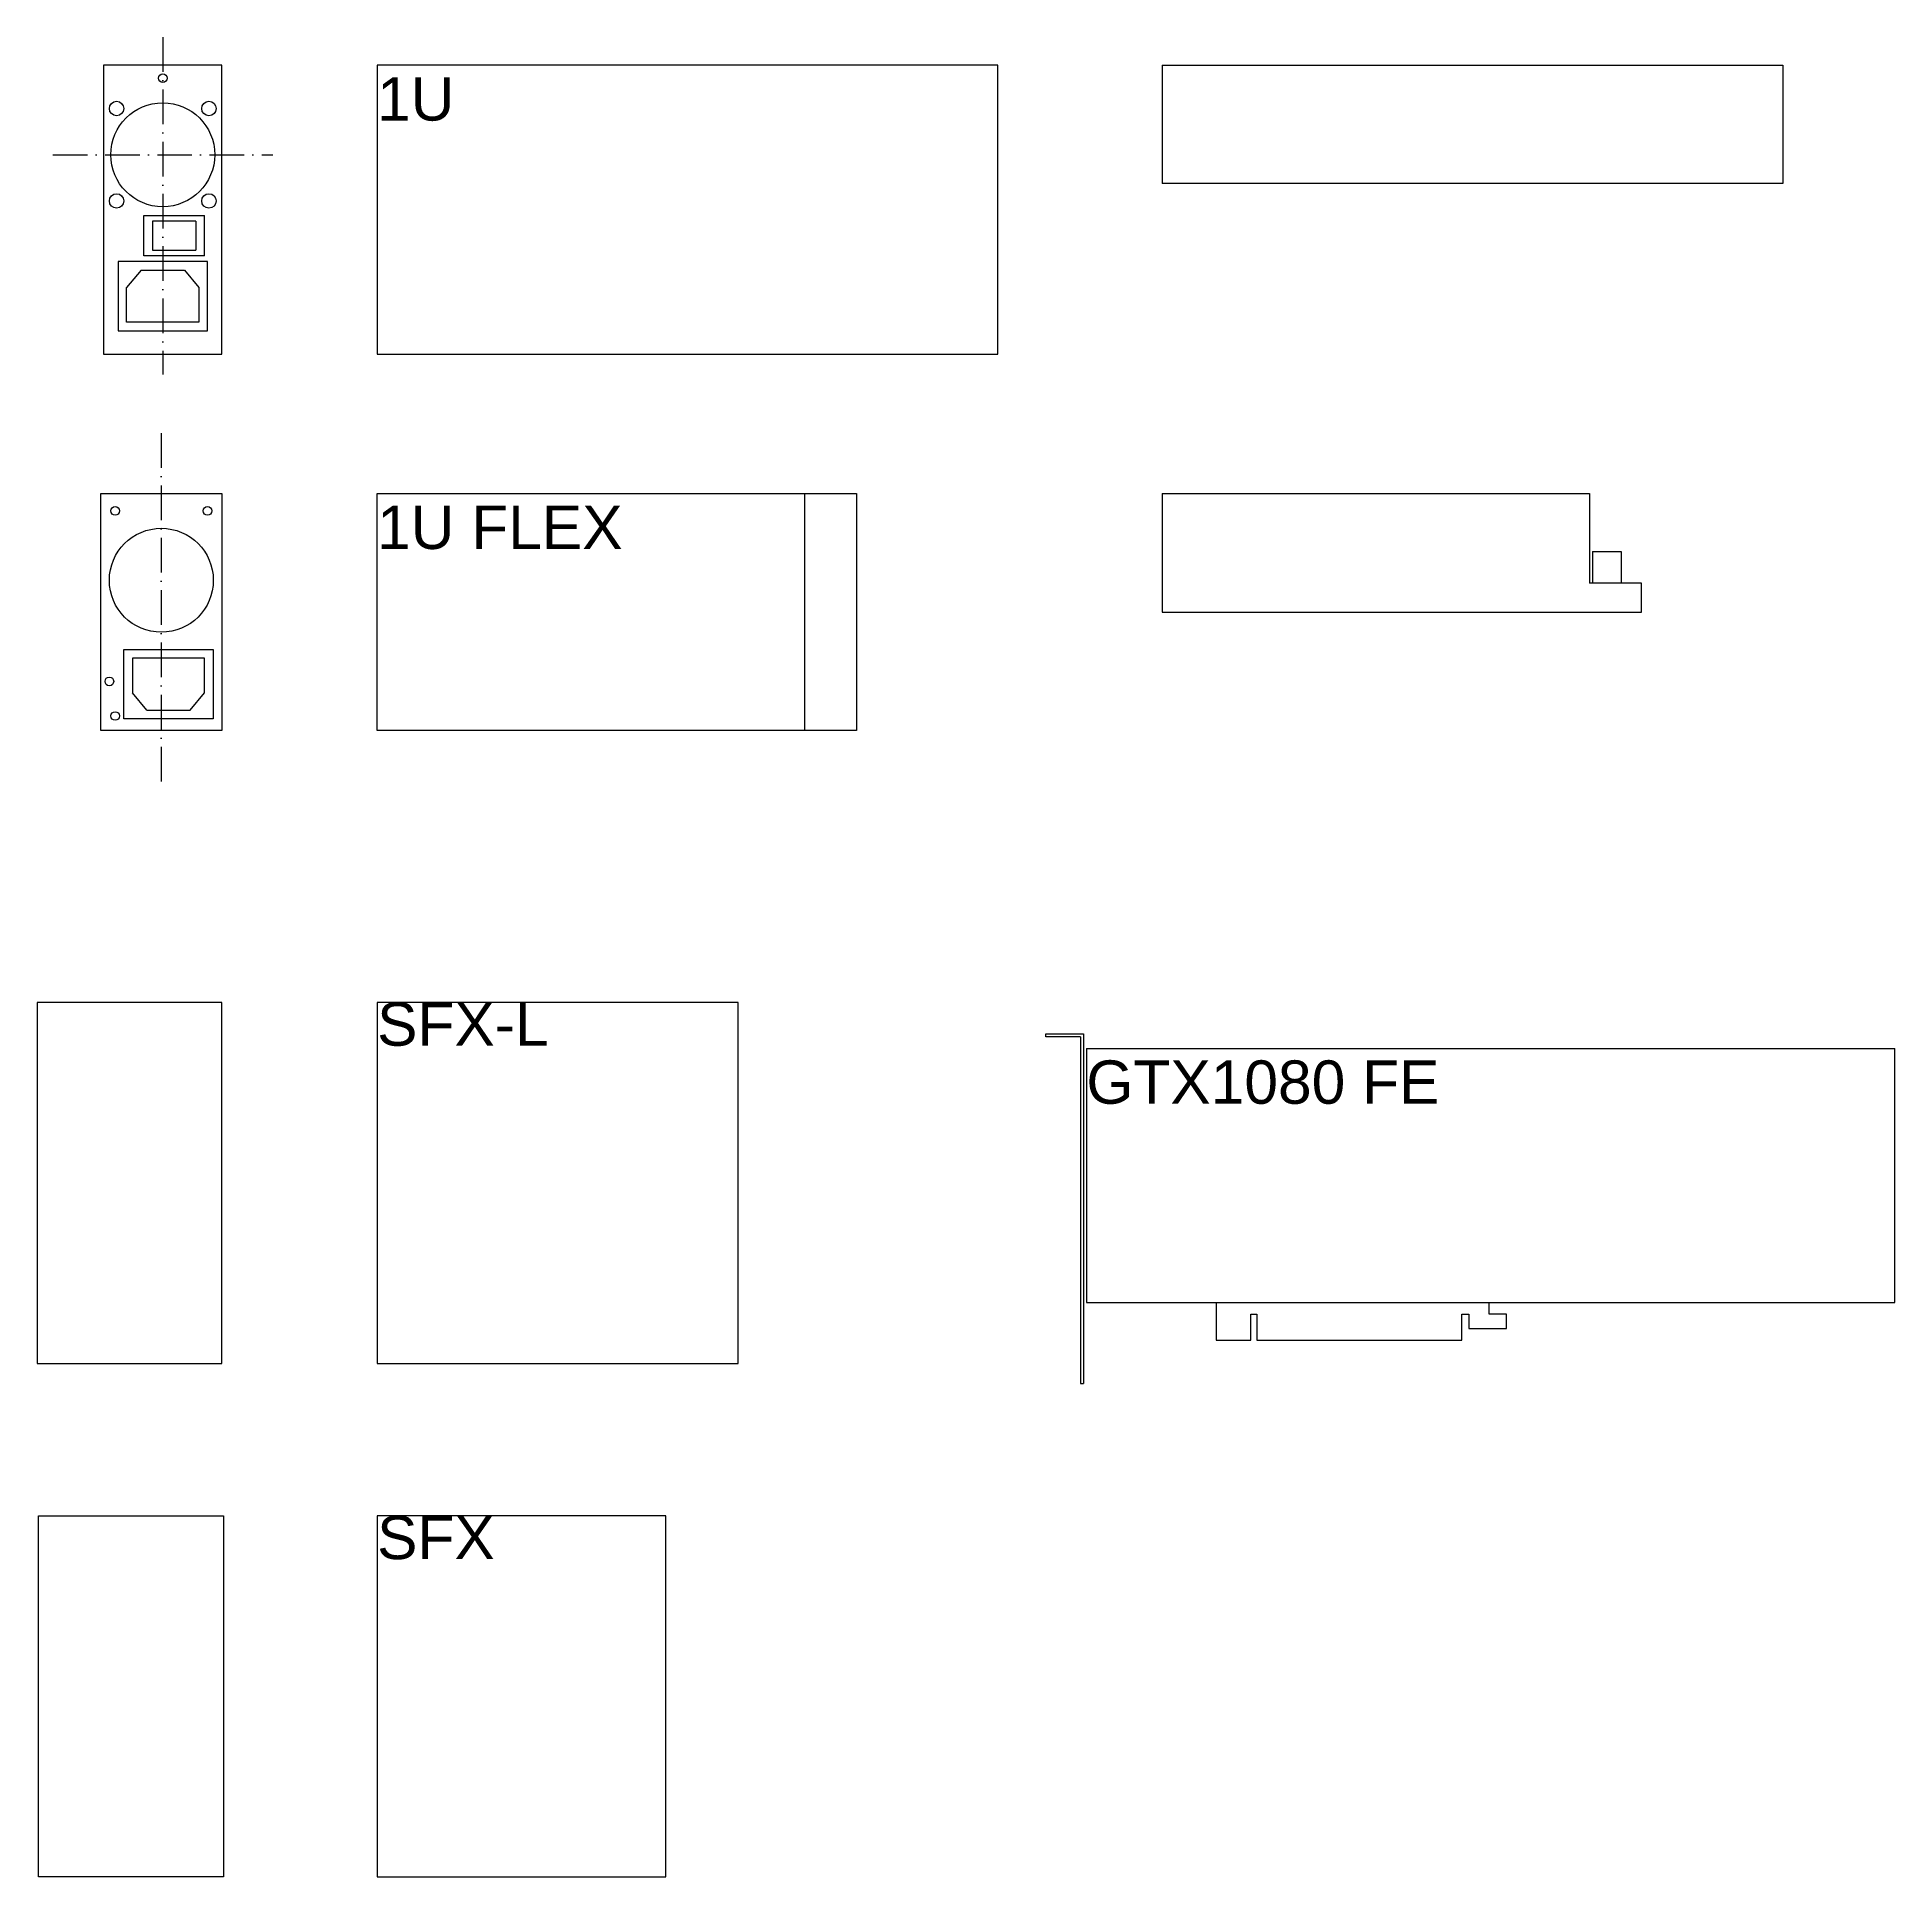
# Model space of a CAD drawing. Header units: millimetres. Extents: x -987 to 1917, y -167 to 2253.
# Drawn here: x 701 to 1345, y -167 to 470 of the extents above; entities that cross this region are included whole.
import ezdxf

# ---------------------------------------------------------------- set-up
doc = ezdxf.new("R2010")
doc.units = ezdxf.units.MM
doc.linetypes.add('ACAD_ISO10W100', pattern=[18, 12, -3, 0, -3])
for name, color, linetype in [('显卡', 7, 'Continuous'), ('电源', 7, 'Continuous'), ('铝型材', 7, 'Continuous')]:
    doc.layers.add(name, color=color, linetype=linetype)
doc.styles.get("Standard").update_dxf_attribs({"font": 'arial.ttf'})

msp = doc.modelspace()

# ---------------------------------------------------------------- texts
at = {"layer": '电源', "attachment_point": 1}
for s, width, heights, insert, char_height in [('\\P{\\H6x;1U}', 88.27189, [36.611], (819.158, 459.9), 2.5), ('\\P{\\H6x;1U FLEX}', 88.27189, [36.611], (819.158, 311.565), 2.5), ('SFX-L', 88.27189, [36.611], (819.158, 135.394), 15), ('\\P{\\H6x;GTX1080 FE }', 144.20529, [34.843], (1064.779, 119.471), 2.5), ('SFX', 88.27189, [36.611], (819.158, -42.385), 15)]:
    msp.add_mtext_dynamic_manual_height_columns(s, width=width, gutter_width=12.5, heights=heights, dxfattribs=dict(at, insert=insert, char_height=char_height))

# ---------------------------------------------------------------- linework, layer by layer
at = {"layer": '显卡'}
for p, q in [((1050.779, 123.471), (1050.779, 124.471)), ((1050.779, 124.471), (1063.779, 124.471)), ((1062.779, 123.471), (1050.779, 123.471)), ((1062.779, 123.471), (1062.779, 3.471)), ((1063.779, 124.471), (1063.779, 3.471)), ((1064.779, 119.471), (1344.779, 119.471)), ((1064.779, 119.471), (1064.779, 31.471)), ((1344.779, 31.471), (1344.779, 119.471)), ((1064.779, 31.471), (1344.779, 31.471)), ((1064.779, 31.471), (1109.779, 31.471)), ((1109.779, 31.471), (1109.779, 18.471)), ((1121.779, 18.471), (1121.779, 27.471)), ((1121.779, 27.471), (1123.779, 27.471)), ((1123.779, 27.471), (1123.779, 18.471)), ((1194.779, 18.471), (1194.779, 27.471)), ((1194.779, 27.471), (1197.279, 27.471)), ((1197.279, 27.471), (1197.279, 22.471)), ((1204.279, 27.471), (1204.279, 31.471)), ((1210.279, 27.471), (1204.279, 27.471)), ((1210.279, 22.471), (1210.279, 27.471)), ((1197.279, 22.471), (1210.279, 22.471)), ((1109.779, 18.471), (1121.779, 18.471)), ((1123.779, 18.471), (1194.779, 18.471)), ((1062.779, 3.471), (1063.779, 3.471))]:
    msp.add_line(p, q, dxfattribs=at)
at = {"layer": '电源', "color": 114, "linetype": 'ACAD_ISO10W100', "true_color": 0x139b48}
for p, q in [((744.926, 469.618), (744.926, 352.823)), ((706.848, 428.9), (783.004, 428.9)), ((744.426, 332.441), (744.426, 209.875))]:
    msp.add_line(p, q, dxfattribs=at)
at = {"layer": '电源'}
for p, q in [((724.426, 459.9), (724.426, 359.9)), ((765.426, 459.9), (724.426, 459.9)), ((765.426, 359.9), (765.426, 459.9)), ((819.158, 459.9), (819.158, 359.9)), ((1034.158, 459.9), (819.158, 459.9)), ((1034.158, 359.9), (1034.158, 459.9)), ((1091.017, 459.9), (1091.017, 418.9)), ((1091.017, 459.9), (1306.017, 459.9)), ((1306.017, 459.9), (1306.017, 418.9)), ((1306.017, 418.9), (1091.017, 418.9)), ((738.426, 393.9), (738.426, 407.9)), ((738.426, 407.9), (759.426, 407.9)), ((756.426, 405.9), (741.426, 405.9)), ((741.426, 405.9), (741.426, 395.9)), ((756.426, 405.9), (756.426, 395.9)), ((759.426, 393.9), (759.426, 407.9)), ((759.426, 393.9), (738.426, 393.9)), ((741.426, 395.9), (756.426, 395.9)), ((760.426, 391.9), (729.426, 391.9)), ((729.426, 391.9), (729.426, 367.9)), ((737.426, 388.9), (732.426, 382.9)), ((737.426, 388.9), (752.426, 388.9)), ((752.426, 388.9), (757.426, 382.9)), ((760.426, 367.9), (760.426, 391.9)), ((732.426, 370.9), (732.426, 382.9)), ((757.426, 382.9), (757.426, 370.9)), ((729.426, 367.9), (760.426, 367.9)), ((757.426, 370.9), (732.426, 370.9)), ((724.426, 359.9), (765.426, 359.9)), ((819.158, 359.9), (1034.158, 359.9)), ((723.426, 229.565), (723.426, 311.565)), ((723.426, 311.565), (765.426, 311.565)), ((765.426, 311.565), (765.426, 229.565)), ((819.158, 311.565), (967.158, 311.565)), ((819.158, 229.565), (819.158, 311.565)), ((967.158, 311.565), (967.158, 229.565)), ((967.158, 311.565), (985.158, 311.565)), ((985.158, 311.565), (985.158, 229.565)), ((1091.017, 311.565), (1091.017, 270.565)), ((1091.017, 311.565), (1239.017, 311.565)), ((1239.017, 311.565), (1239.017, 280.565)), ((1240.017, 291.565), (1250.017, 291.565)), ((1240.017, 291.565), (1240.017, 280.565)), ((1250.017, 291.565), (1250.017, 280.565)), ((1257.017, 280.565), (1239.017, 280.565)), ((1257.017, 270.565), (1257.017, 280.565)), ((1091.017, 270.565), (1239.017, 270.565)), ((1239.017, 270.565), (1257.017, 270.565)), ((731.426, 257.565), (762.426, 257.565)), ((731.426, 233.565), (731.426, 257.565)), ((762.426, 257.565), (762.426, 233.565)), ((759.426, 254.565), (734.426, 254.565)), ((734.426, 254.565), (734.426, 242.565)), ((759.426, 242.565), (759.426, 254.565)), ((739.426, 236.565), (734.426, 242.565)), ((754.426, 236.565), (759.426, 242.565)), ((762.426, 233.565), (731.426, 233.565)), ((739.426, 236.565), (754.426, 236.565)), ((765.426, 229.565), (723.426, 229.565)), ((967.158, 229.565), (819.158, 229.565)), ((985.158, 229.565), (967.158, 229.565)), ((765.426, 135.394), (701.426, 135.394)), ((701.426, 135.394), (701.426, 10.394)), ((765.426, 10.394), (765.426, 135.394)), ((819.158, 135.394), (819.158, 10.394)), ((944.158, 135.394), (819.158, 135.394)), ((944.158, 10.394), (944.158, 135.394)), ((701.426, 10.394), (765.426, 10.394)), ((819.158, 10.394), (944.158, 10.394)), ((819.158, -42.385), (819.158, -167.385)), ((919.158, -42.385), (819.158, -42.385)), ((919.158, -167.385), (919.158, -42.385)), ((819.158, -167.385), (919.158, -167.385))]:
    msp.add_line(p, q, dxfattribs=at)
for centre, radius in [((744.926, 455.4), 1.5), ((728.926, 444.9), 2.5), ((744.926, 428.9), 18), ((760.926, 444.9), 2.5), ((728.926, 412.9), 2.5), ((760.926, 412.9), 2.5), ((728.426, 305.565), 1.5), ((760.426, 305.565), 1.5), ((744.426, 281.565), 18), ((726.426, 246.565), 1.5), ((728.426, 234.565), 1.5)]:
    msp.add_circle(centre, radius, dxfattribs=at)
at = {"layer": '铝型材'}
for p, q in [((701.926, -42.385), (765.926, -42.385)), ((701.926, -167.385), (701.926, -42.385)), ((765.926, -42.385), (765.926, -167.385)), ((765.926, -167.385), (701.926, -167.385))]:
    msp.add_line(p, q, dxfattribs=at)

msp.set_redraw_order([(e.dxf.handle, doc.entitydb.next_handle()) for e in msp.query("TEXT MTEXT ATTDEF DIMENSION ARC_DIMENSION")])  # texts and dimensions are drawn at this point

doc.saveas('drawing.dxf')
